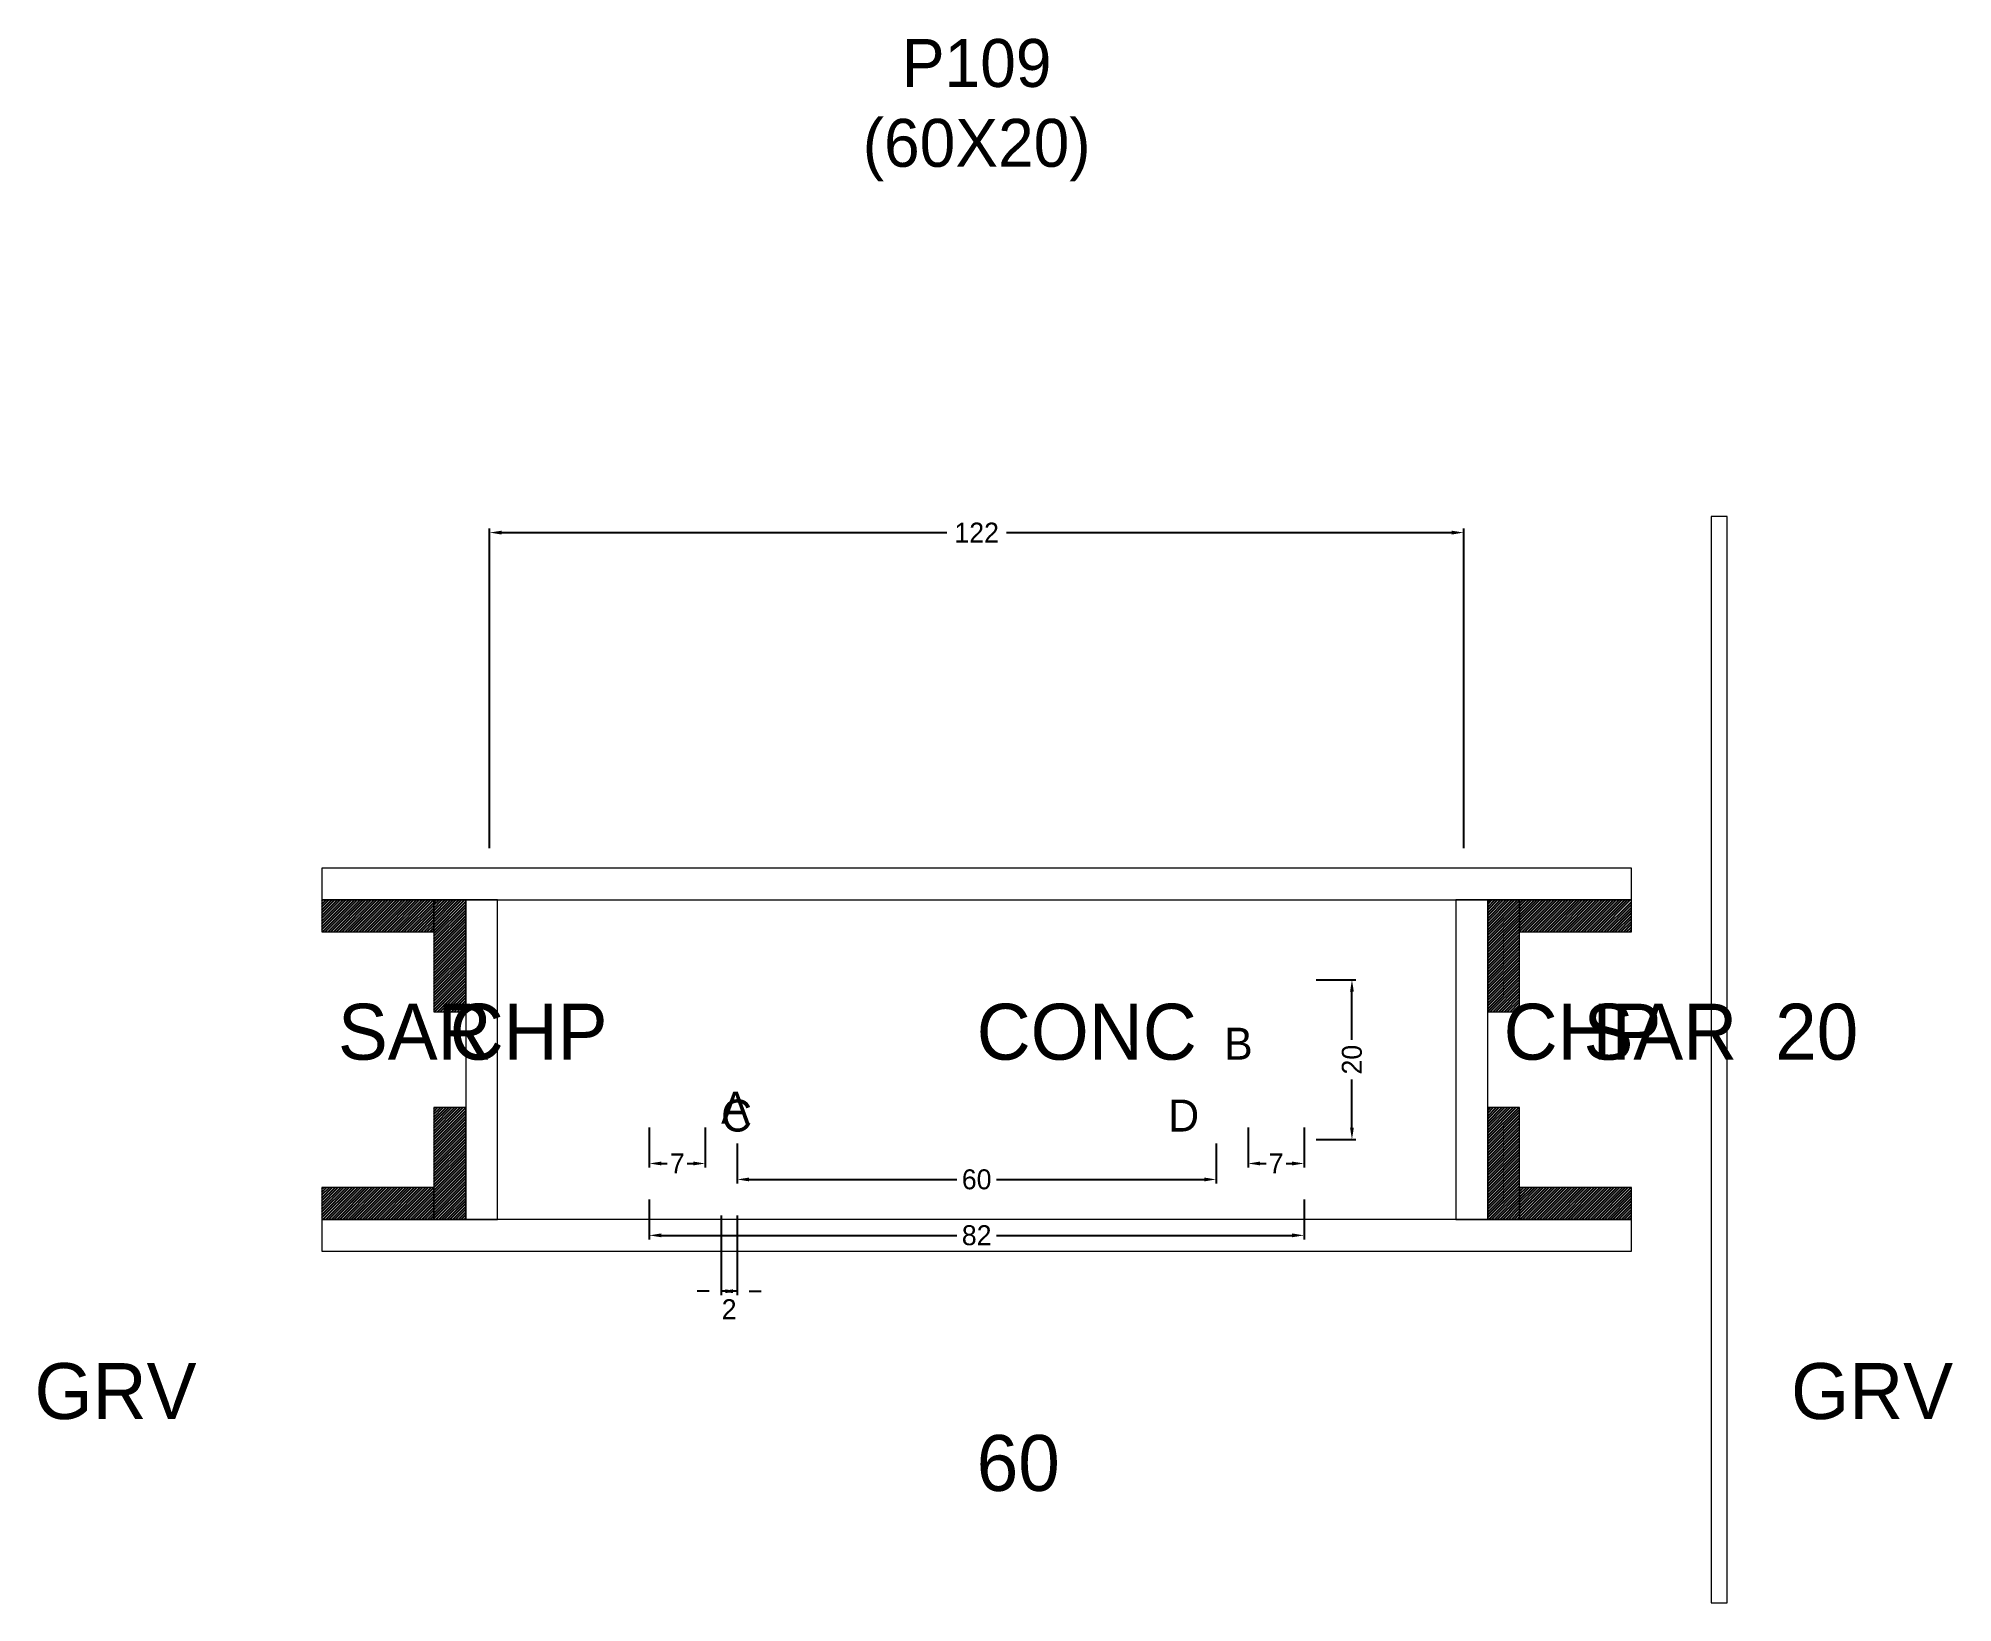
# Model space of a CAD drawing. Header units: centimetres. Extents: x -10500 to 4073, y -386 to 295.
# Drawn here: x -117.5 to 122.2, y 72 to 267.9 of the extents above; entities that cross this region are included whole.
import ezdxf

# ---------------------------------------------------------------- set-up
doc = ezdxf.new("R2010")
doc.units = ezdxf.units.CM
for name, color, linetype in [('COTA', 241, 'Continuous'), ('Hachura', 251, 'Continuous'), ('NOMENCLATURA', 7, 'Continuous'), ('SARRAFO', 251, 'Continuous'), ('Texto Seção', 7, 'Continuous')]:
    doc.layers.add(name, color=color, linetype=linetype)
doc.dimstyles.new('cotax2', dxfattribs={"dimtxt": 2.5, "dimasz": 1.5, "dimexe": 0.5, "dimexo": 0.5, "dimgap": 0.5, "dimtad": 1, "dimcen": 2.5, "dimazin": 3, "dimtfac": 1, "dimtmove": 0, "dimatfit": 3})

msp = doc.modelspace()

# ---------------------------------------------------------------- texts
at = {"layer": 'NOMENCLATURA'}
for s, p in [('B', (31, 140)), ('A', (-32, 132)), ('C', (-32, 131)), ('D', (24, 131))]:
    msp.add_text(s, height=4, dxfattribs=at).set_placement(p)
at = {"layer": 'NOMENCLATURA', "insert": (0, 250), "char_height": 6, "attachment_point": 8}
msp.add_mtext('P109\\P(60X20)', dxfattribs=at)
at = {"layer": 'Texto Seção'}
for s, p in [('SAR', (-80, 140)), ('CHP', (-66, 140)), ('CONC', (0, 140)), ('CHP', (66, 140)), ('SAR', (76, 140)), ('20', (100, 140)), ('GRV', (-118, 95)), ('GRV', (102, 95)), ('60', (0, 86))]:
    msp.add_text(s, height=7, dxfattribs=at).set_placement(p)

# ---------------------------------------------------------------- blocks, each defined once
blk = doc.blocks.new('_CLOSEDFILLED')
at = {"color": 0, "linetype": 'BYBLOCK'}
blk.add_solid([(-1, 0.16), (0, 0), (-1, -0.16)], dxfattribs=at)
blk = doc.blocks.new('*D14')
for p, q in [((-41, 122.5), (-41, 117.5)), ((41, 122.5), (41, 117.5)), ((-39.5, 118), (-2.5, 118)), ((2.5, 118), (39.5, 118))]:
    blk.add_line(p, q)
at = {"layer": 'Defpoints'}
for p in [(-41, 123), (41, 123), (-41, 118)]:
    blk.add_point(p, dxfattribs=at)
at = {"layer": 'COTA', "xscale": 1.5, "yscale": 1.5, "rotation": 180}
blk.add_blockref('_CLOSEDFILLED', (-41, 118), dxfattribs=at)
at = {"layer": 'COTA', "xscale": 1.5, "yscale": 1.5}
blk.add_blockref('_CLOSEDFILLED', (41, 118), dxfattribs=at)
at = {"layer": 'COTA', "insert": (0, 118), "char_height": 2.5, "attachment_point": 5}
blk.add_mtext('82', dxfattribs=at)
blk = doc.blocks.new('*D15')
for p, q in [((-30, 129.5), (-30, 124.5)), ((30, 129.5), (30, 124.5)), ((-28.5, 125), (-2.5, 125)), ((2.5, 125), (28.5, 125))]:
    blk.add_line(p, q)
at = {"layer": 'Defpoints'}
for p in [(-30, 130), (30, 130), (-30, 125)]:
    blk.add_point(p, dxfattribs=at)
at = {"layer": 'COTA', "xscale": 1.5, "yscale": 1.5, "rotation": 180}
blk.add_blockref('_CLOSEDFILLED', (-30, 125), dxfattribs=at)
at = {"layer": 'COTA', "xscale": 1.5, "yscale": 1.5}
blk.add_blockref('_CLOSEDFILLED', (30, 125), dxfattribs=at)
at = {"layer": 'COTA', "insert": (0, 125), "char_height": 2.5, "attachment_point": 5}
blk.add_mtext('60', dxfattribs=at)
blk = doc.blocks.new('*D16')
for p, q in [((42.5, 150), (47.5, 150)), ((47, 142.5), (47, 148.5)), ((47, 131.5), (47, 137.5)), ((42.5, 130), (47.5, 130))]:
    blk.add_line(p, q)
at = {"layer": 'Defpoints'}
for p in [(42, 150), (42, 130), (47, 130)]:
    blk.add_point(p, dxfattribs=at)
at = {"layer": 'COTA', "xscale": 1.5, "yscale": 1.5}
for p, rotation in [((47, 150), 90), ((47, 130), 270)]:
    blk.add_blockref('_CLOSEDFILLED', p, dxfattribs=dict(at, rotation=rotation))
at = {"layer": 'COTA', "insert": (47, 140), "char_height": 2.5, "attachment_point": 5, "rotation": 90}
blk.add_mtext('20', dxfattribs=at)
blk = doc.blocks.new('*D17')
for p, q in [((-41, 131.5), (-41, 126.5)), ((-34, 131.5), (-34, 126.5)), ((-39.5, 127), (-38.75, 127)), ((-36.25, 127), (-35.5, 127))]:
    blk.add_line(p, q)
at = {"layer": 'Defpoints'}
for p in [(-41, 132), (-34, 132), (-41, 127)]:
    blk.add_point(p, dxfattribs=at)
at = {"layer": 'COTA', "xscale": 1.5, "yscale": 1.5, "rotation": 180}
blk.add_blockref('_CLOSEDFILLED', (-41, 127), dxfattribs=at)
at = {"layer": 'COTA', "xscale": 1.5, "yscale": 1.5}
blk.add_blockref('_CLOSEDFILLED', (-34, 127), dxfattribs=at)
at = {"layer": 'COTA', "insert": (-37.5, 127), "char_height": 2.5, "attachment_point": 5}
blk.add_mtext('7', dxfattribs=at)
blk = doc.blocks.new('*D18')
for p, q in [((34, 131.5), (34, 126.5)), ((41, 131.5), (41, 126.5)), ((35.5, 127), (36.25, 127)), ((38.75, 127), (39.5, 127))]:
    blk.add_line(p, q)
at = {"layer": 'Defpoints'}
for p in [(34, 132), (41, 132), (34, 127)]:
    blk.add_point(p, dxfattribs=at)
at = {"layer": 'COTA', "xscale": 1.5, "yscale": 1.5, "rotation": 180}
blk.add_blockref('_CLOSEDFILLED', (34, 127), dxfattribs=at)
at = {"layer": 'COTA', "xscale": 1.5, "yscale": 1.5}
blk.add_blockref('_CLOSEDFILLED', (41, 127), dxfattribs=at)
at = {"layer": 'COTA', "insert": (37.5, 127), "char_height": 2.5, "attachment_point": 5}
blk.add_mtext('7', dxfattribs=at)
blk = doc.blocks.new('*D19')
for p, q in [((-61, 166.5), (-61, 206.5)), ((61, 166.5), (61, 206.5)), ((-59.5, 206), (-3.75, 206)), ((3.75, 206), (59.5, 206))]:
    blk.add_line(p, q)
at = {"layer": 'Defpoints'}
for p in [(-61, 206), (-61, 166), (61, 166)]:
    blk.add_point(p, dxfattribs=at)
at = {"layer": 'COTA', "xscale": 1.5, "yscale": 1.5, "rotation": 180}
blk.add_blockref('_CLOSEDFILLED', (-61, 206), dxfattribs=at)
at = {"layer": 'COTA', "xscale": 1.5, "yscale": 1.5}
blk.add_blockref('_CLOSEDFILLED', (61, 206), dxfattribs=at)
at = {"layer": 'COTA', "insert": (0, 206), "char_height": 2.5, "attachment_point": 5}
blk.add_mtext('122', dxfattribs=at)

# ---------------------------------------------------------------- dimensions: what is measured, and where the dimension line sits
at = {"layer": 'COTA'}
for base, p1, p2, picture, middle in [((-61, 206), (-61, 166), (61, 166), '*D19', (0, 206)), ((-41, 127), (-41, 132), (-34, 132), '*D17', (-37.5, 127)), ((34, 127), (34, 132), (41, 132), '*D18', (37.5, 127)), ((-30, 125), (-30, 130), (30, 130), '*D15', (0, 125)), ((-41, 118), (-41, 123), (41, 123), '*D14', (0, 118))]:
    dim = msp.add_linear_dim(base=base, p1=p1, p2=p2, dimstyle='cotax2', dxfattribs=at)
    dim.commit()
    dim.dimension.update_dxf_attribs({"geometry": picture, "text_midpoint": middle})
dim = msp.add_linear_dim(base=(47, 130), p1=(42, 130), p2=(42, 150), angle=90, dimstyle='cotax2', dxfattribs=at)
dim.commit()
dim.dimension.update_dxf_attribs({"geometry": '*D16', "text_midpoint": (47, 140)})
msp.add_linear_dim(base=(-30, 111), p1=(-30, 121), p2=(-32, 121), dimstyle='cotax2', dxfattribs=at).render()

# ---------------------------------------------------------------- hatches: boundary and pattern name
at = {"layer": 'SARRAFO'}
h = msp.add_hatch(dxfattribs=at)
h.set_pattern_fill('SOLID', scale=2)
h.paths.add_polyline_path([(-82, 156), (-68, 156), (-68, 160), (-82, 160)])
h = msp.add_hatch(dxfattribs=at)
h.set_pattern_fill('SOLID', scale=2)
h.paths.add_polyline_path([(-68, 146), (-64, 146), (-64, 160), (-68, 160)])
h = msp.add_hatch(dxfattribs=at)
h.set_pattern_fill('SOLID', scale=2)
h.paths.add_polyline_path([(64, 146), (68, 146), (68, 160), (64, 160)])
h = msp.add_hatch(dxfattribs=at)
h.set_pattern_fill('SOLID', scale=2)
h.paths.add_polyline_path([(68, 156), (82, 156), (82, 160), (68, 160)])
h = msp.add_hatch(dxfattribs=at)
h.set_pattern_fill('SOLID', scale=2)
h.paths.add_polyline_path([(-68, 120), (-64, 120), (-64, 134), (-68, 134)])
h = msp.add_hatch(dxfattribs=at)
h.set_pattern_fill('SOLID', scale=2)
h.paths.add_polyline_path([(64, 120), (68, 120), (68, 134), (64, 134)])
h = msp.add_hatch(dxfattribs=at)
h.set_pattern_fill('SOLID', scale=2)
h.paths.add_polyline_path([(-82, 120), (-68, 120), (-68, 124), (-82, 124)])
h = msp.add_hatch(dxfattribs=at)
h.set_pattern_fill('SOLID', scale=2)
h.paths.add_polyline_path([(68, 120), (82, 120), (82, 124), (68, 124)])

# ---------------------------------------------------------------- linework, layer by layer
at = {"layer": 'Hachura', "lineweight": 13}
msp.add_lwpolyline([(92, 72), (94, 72), (94, 208), (92, 208)], close=True, dxfattribs=at)
at = {"layer": 'Hachura', "lineweight": 18}
for points in [[(-82, 160), (82, 160), (82, 164), (-82, 164)], [(-64, 120), (-60, 120), (-60, 160), (-64, 160)], [(60, 120), (64, 120), (64, 160), (60, 160)], [(-82, 116), (82, 116), (82, 120), (-82, 120)]]:
    msp.add_lwpolyline(points, close=True, dxfattribs=at)
at = {"layer": 'SARRAFO', "lineweight": 13}
for points in [[(-82, 156), (-68, 156), (-68, 160), (-82, 160)], [(-68, 146), (-64, 146), (-64, 160), (-68, 160)], [(64, 146), (68, 146), (68, 160), (64, 160)], [(68, 156), (82, 156), (82, 160), (68, 160)], [(-68, 120), (-64, 120), (-64, 134), (-68, 134)], [(64, 120), (68, 120), (68, 134), (64, 134)], [(-82, 120), (-68, 120), (-68, 124), (-82, 124)], [(68, 120), (82, 120), (82, 124), (68, 124)]]:
    msp.add_lwpolyline(points, close=True, dxfattribs=at)

msp.set_redraw_order([(e.dxf.handle, doc.entitydb.next_handle()) for e in msp.query("TEXT MTEXT ATTDEF DIMENSION ARC_DIMENSION")])  # texts and dimensions are drawn at this point

doc.saveas('drawing.dxf')
